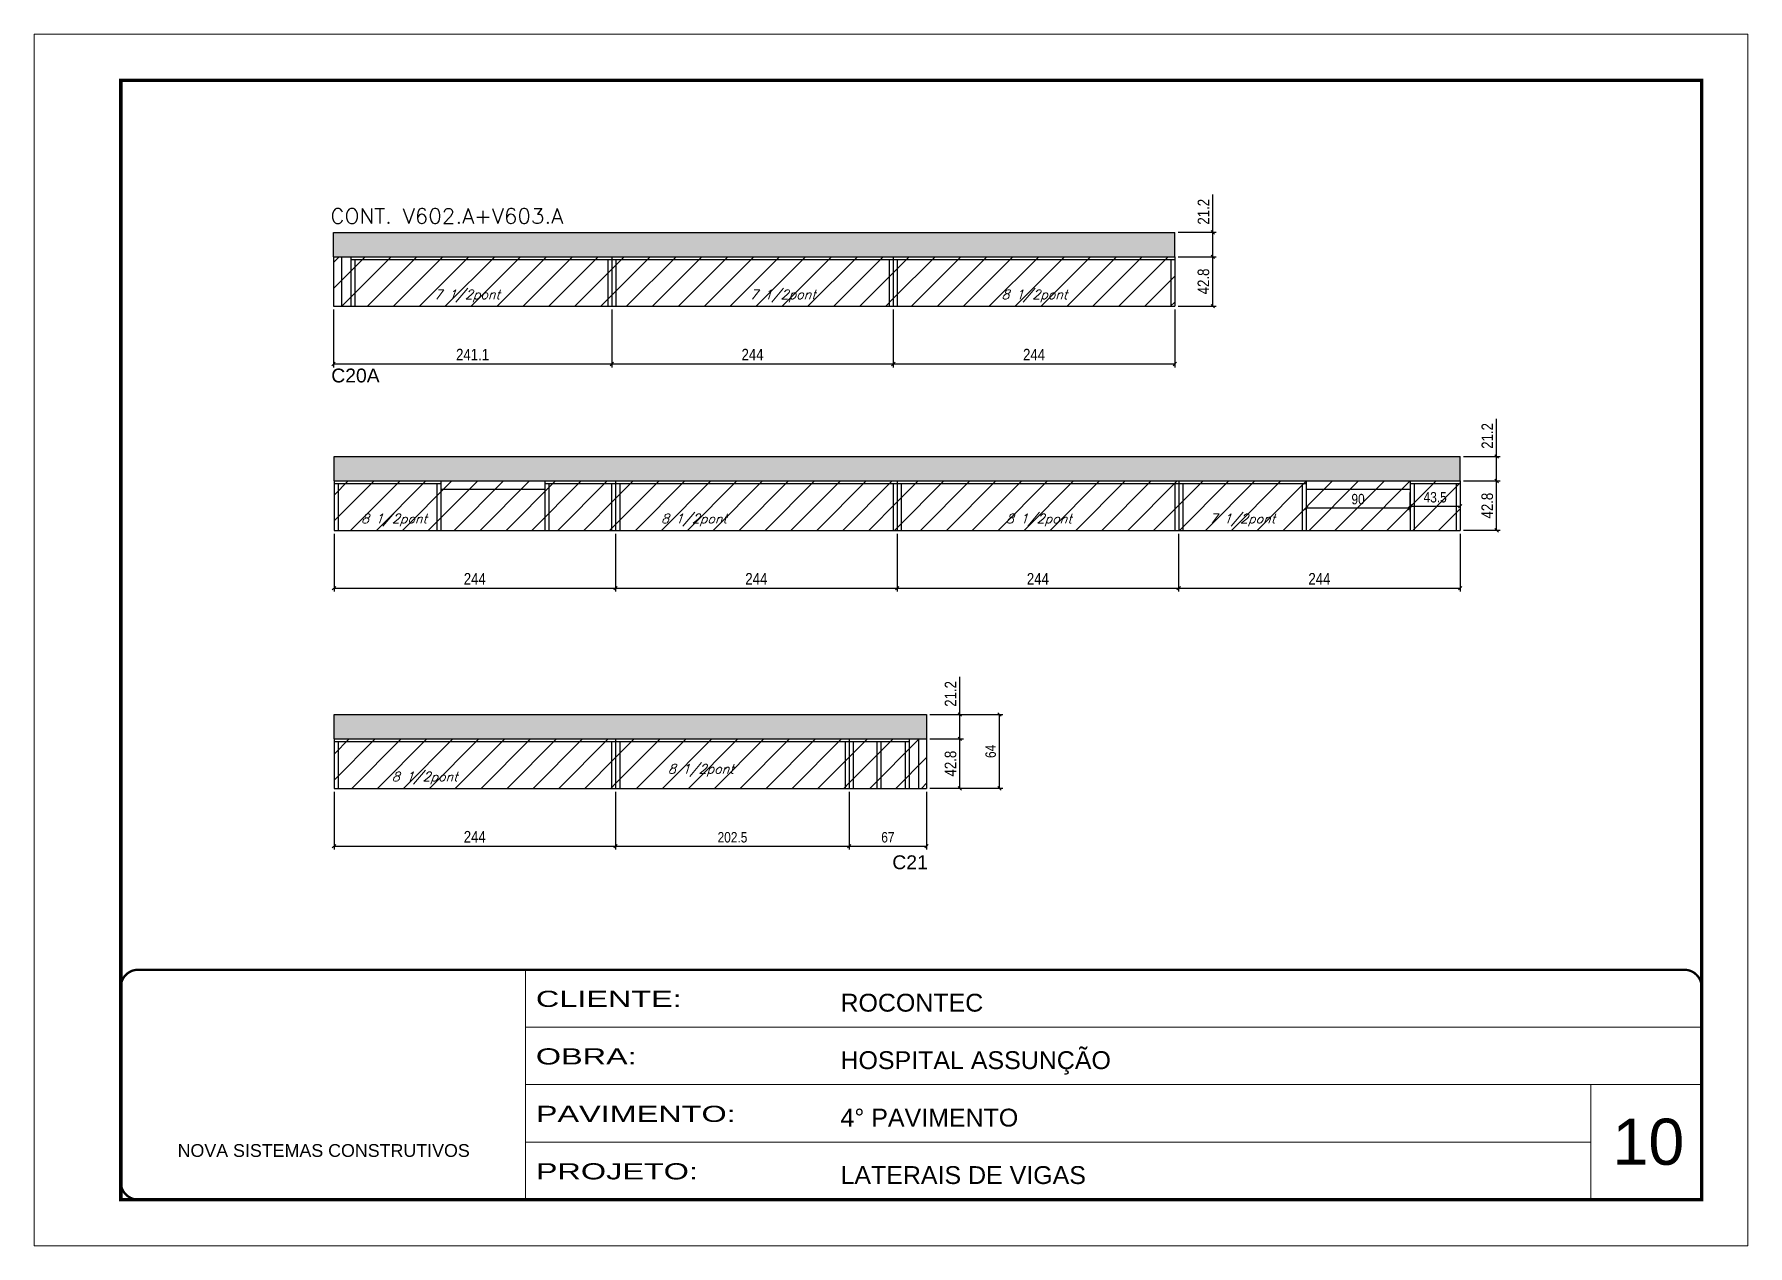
# Model space of a CAD drawing. Extents: x -20960 to -5926, y -2106 to 21915.
# Drawn here: x -10608 to -9123, y 18568 to 19618 of the extents above; entities that cross this region are included whole.
import ezdxf

# ---------------------------------------------------------------- set-up
doc = ezdxf.new("R2010")
doc.units = 0
doc.linetypes.add('CONTINUO', pattern=[0])
doc.linetypes.add('DASHED', pattern=[0.75, 0.5, -0.25])
for name, color, linetype in [('5', 5, 'Continuous'), ('COTA', 241, 'Continuous'), ('Painéis', 200, 'Continuous'), ('Reaproveitamento', 251, 'Continuous'), ('SARR_2.2x7', 40, 'Continuous'), ('SARR_3.5x7', 81, 'Continuous'), ('texto', 7, 'Continuous')]:
    doc.layers.add(name, color=color, linetype=linetype)
for name, color, linetype, lineweight in [('CARIMBO', 255, 'Continuous', 9), ('Folhas', 255, 'Continuous', 9), ('SARRAFO DE PRESSAO', 251, 'DASHED', 9), ('Texto Seção', 7, 'Continuous', 15)]:
    doc.layers.add(name, color=color, linetype=linetype, lineweight=lineweight)
doc.styles.add('ARIAL', font='arial.ttf')
doc.styles.add('COTA TECNICA', font='techl___.ttf', dxfattribs={"height": 10})
doc.styles.add('COTA TECNICA-50', font='techl___.ttf', dxfattribs={"height": 9})
doc.styles.add('REGUA-120', font='ROMANS.shx', dxfattribs={"height": 15})
doc.styles.add('Romans', font='romans.shx')
doc.styles.get("Standard").update_dxf_attribs({"font": 'arial.ttf'})
doc.styles.add('Tecnologia', font='')
doc.styles.get('Tecnologia').set_extended_font_data('Forgotten Futurist')
doc.dimstyles.new('COTA PAINEL-50', dxfattribs={"dimtxt": 9, "dimasz": 3, "dimexe": 3, "dimexo": 3, "dimgap": 3, "dimtad": 1, "dimdec": 1, "dimzin": 12, "dimdsep": 46, "dimtxsty": 'COTA TECNICA-50', "dimblk1": 'OBLIQUE', "dimblk2": 'OBLIQUE', "dimsah": 1, "dimcen": 0.9, "dimclrd": 4, "dimclre": 4, "dimclrt": 240, "dimadec": 1, "dimazin": 3, "dimtfac": 1, "dimtdec": 1, "dimtmove": 0, "dimatfit": 3, "dimfxl": 1, "dimtolj": 1, "dimtzin": 12, "dimarcsym": 0})
doc.dimstyles.new('PAINEL', dxfattribs={"dimtxt": 10, "dimasz": 3, "dimexe": 3, "dimexo": 3, "dimgap": 3, "dimtad": 1, "dimdec": 1, "dimzin": 12, "dimdsep": 46, "dimtxsty": 'COTA TECNICA', "dimblk1": 'OBLIQUE', "dimblk2": 'OBLIQUE', "dimsah": 1, "dimcen": 0.9, "dimclrd": 4, "dimclre": 4, "dimclrt": 240, "dimadec": 1, "dimazin": 3, "dimtfac": 1, "dimtdec": 1, "dimtmove": 0, "dimatfit": 3, "dimfxl": 1, "dimtolj": 1, "dimtzin": 12, "dimarcsym": 0})

msp = doc.modelspace()

# ---------------------------------------------------------------- texts
at = {"layer": '5', "linetype": 'Continuous'}
for s, p in [('C20A', (-10351.11, 19316.48)), ('C21', (-9864.86, 18894.6))]:
    msp.add_text(s, height=12, rotation=359.99996, dxfattribs=at).set_placement(p)
at = {"layer": 'CARIMBO', "style": 'ARIAL'}
msp.add_text('10', height=40, dxfattribs=at).set_placement((-9240.64, 18638.38))
at = {"layer": 'texto', "color": 2, "char_height": 8, "attachment_point": 5, "style": 'Romans'}
for s, insert in [('{\\Q19;\\C256;7 1/2pont}', (-10233.41, 19391.44)), ('{\\Q19;\\C256;7 1/2pont}', (-9959.75, 19391.44)), ('{\\Q19;\\C256;8 1/2pont}', (-9741.67, 19391.44)), ('{\\Q19;\\C256;8 1/2pont}', (-10296.68, 19197.13)), ('{\\Q19;\\C256;8 1/2pont}', (-10036.71, 19197.13)), ('{\\Q19;\\C256;8 1/2pont}', (-9737.88, 19197.13)), ('{\\Q19;\\C256;7 1/2pont}', (-9561.55, 19197.13)), ('{\\Q19;\\C256;8 1/2pont}', (-10270.1, 18973.55)), ('{\\Q19;\\C256;8 1/2pont}', (-10030.81, 18980.22))]:
    msp.add_mtext(s, dxfattribs=dict(at, insert=insert))
at = {"layer": 'Texto Seção', "style": 'REGUA-120', "width": 1.05}
msp.add_text('CONT. V602.A+V603.A', height=13, dxfattribs=at).set_placement((-10351.83, 19454.18))

# ---------------------------------------------------------------- blocks, each defined once
blk = doc.blocks.new('9999999999')
at = {"color": 30, "linetype": 'CONTINUO'}
for p, q in [((98564.6, 34230.2), (98564.6, 34429.4)), ((98564.6, 34379.6), (99584, 34379.6)), ((98564.6, 34329.8), (99488, 34329.8)), ((99584, 34329.8), (99488, 34329.8)), ((99488, 34329.8), (99488, 34230.2)), ((98564.6, 34280), (99488, 34280))]:
    blk.add_line(p, q, dxfattribs=at)
at = {"color": 30, "linetype": 'CONTINUO', "const_width": 2}
blk.add_lwpolyline([(99584, 34230.2), (99584, 34414.4, 0.414214), (99569, 34429.4), (98229, 34429.4, 0.414214), (98214, 34414.4), (98214, 34245.2, 0.414214), (98229, 34230.2), (99584, 34230.2)], format="xyb", dxfattribs=at)
at = {"layer": 'Folhas'}
blk.add_lwpolyline([(98139, 34190.2), (99624, 34190.2), (99624, 35240.2), (98139, 35240.2)], close=True, dxfattribs=at)
at = {"layer": 'Folhas', "color": 30, "const_width": 3}
blk.add_lwpolyline([(98214, 34230.2), (99584, 34230.2), (99584, 35200.2), (98214, 35200.2)], close=True, dxfattribs=at)
at = {"color": 7, "linetype": 'Continuous', "ltscale": 5, "style": 'ARIAL'}
for s, height, p in [('ROCONTEC', 15.48, (98837.7, 34393.1)), ('HOSPITAL ASSUNÇÃO', 15.483, (98837.7, 34343.3)), ('4° PAVIMENTO', 15.483, (98837.7, 34293.5)), ('NOVA SISTEMAS CONSTRUTIVOS', 11.059, (98263.2, 34267.2)), ('LATERAIS DE VIGAS', 15.483, (98837.7, 34243.7))]:
    blk.add_text(s, height=height, dxfattribs=at).set_placement(p)
at = {"layer": 'Folhas', "color": 7, "style": 'Tecnologia', "width": 1.5}
for s, p in [('CLIENTE:', (98573.7, 34397.2)), ('OBRA:', (98573.7, 34347.3)), ('PAVIMENTO:', (98573.7, 34297.5)), ('PROJETO:', (98573.7, 34247.7))]:
    blk.add_text(s, height=14, dxfattribs=at).set_placement(p)
blk = doc.blocks.new('_Oblique')
at = {"color": 0, "linetype": 'ByBlock', "lineweight": -2}
blk.add_line((-0.5, -0.5), (0.5, 0.5), dxfattribs=at)
blk = doc.blocks.new('*D212')
at = {"layer": 'COTA', "color": 4, "lineweight": -2, "ltscale": 25, "transparency": 16777216}
for p, q in [((-10349.1, 19379.6), (-10349.1, 19329.5)), ((-10108, 19379.6), (-10108, 19329.5)), ((-10349.1, 19332.5), (-10108, 19332.5))]:
    blk.add_line(p, q, dxfattribs=at)
at = {"layer": 'Defpoints', "color": 0, "ltscale": 25, "transparency": 16777216}
for p in [(-10349.1, 19382.6), (-10108, 19382.6), (-10108, 19332.5)]:
    blk.add_point(p, dxfattribs=at)
at = {"layer": 'COTA', "color": 4, "lineweight": -2, "ltscale": 25, "transparency": 16777216, "xscale": 3, "yscale": 3, "zscale": 3, "rotation": 180}
blk.add_blockref('_Oblique', (-10349.1, 19332.5), dxfattribs=at)
at = {"layer": 'COTA', "color": 4, "lineweight": -2, "ltscale": 25, "transparency": 16777216, "xscale": 3, "yscale": 3, "zscale": 3}
blk.add_blockref('_Oblique', (-10108, 19332.5), dxfattribs=at)
at = {"layer": 'COTA', "color": 240, "ltscale": 25, "transparency": 16777216, "insert": (-10228.6, 19340.6), "char_height": 10, "attachment_point": 5, "style": 'COTA TECNICA'}
blk.add_mtext('\\A1;241.1', dxfattribs=at)
blk = doc.blocks.new('*D213')
at = {"layer": 'COTA', "color": 4, "lineweight": -2, "ltscale": 25, "transparency": 16777216}
for p, q in [((-10108, 19379.6), (-10108, 19329.5)), ((-9864, 19379.6), (-9864, 19329.5)), ((-10108, 19332.5), (-9864, 19332.5))]:
    blk.add_line(p, q, dxfattribs=at)
at = {"layer": 'Defpoints', "color": 0, "ltscale": 25, "transparency": 16777216}
for p in [(-10108, 19382.6), (-9864, 19382.6), (-9864, 19332.5)]:
    blk.add_point(p, dxfattribs=at)
at = {"layer": 'COTA', "color": 4, "lineweight": -2, "ltscale": 25, "transparency": 16777216, "xscale": 3, "yscale": 3, "zscale": 3, "rotation": 180}
blk.add_blockref('_Oblique', (-10108, 19332.5), dxfattribs=at)
at = {"layer": 'COTA', "color": 4, "lineweight": -2, "ltscale": 25, "transparency": 16777216, "xscale": 3, "yscale": 3, "zscale": 3}
blk.add_blockref('_Oblique', (-9864, 19332.5), dxfattribs=at)
at = {"layer": 'COTA', "color": 240, "ltscale": 25, "transparency": 16777216, "insert": (-9986, 19340.6), "char_height": 10, "attachment_point": 5, "style": 'COTA TECNICA'}
blk.add_mtext('\\A1;244', dxfattribs=at)
blk = doc.blocks.new('*D214')
at = {"layer": 'COTA', "color": 4, "lineweight": -2, "ltscale": 25, "transparency": 16777216}
for p, q in [((-9864, 19379.6), (-9864, 19329.5)), ((-9620, 19379.6), (-9620, 19329.5)), ((-9864, 19332.5), (-9620, 19332.5))]:
    blk.add_line(p, q, dxfattribs=at)
at = {"layer": 'Defpoints', "color": 0, "ltscale": 25, "transparency": 16777216}
for p in [(-9864, 19382.6), (-9620, 19382.6), (-9620, 19332.5)]:
    blk.add_point(p, dxfattribs=at)
at = {"layer": 'COTA', "color": 4, "lineweight": -2, "ltscale": 25, "transparency": 16777216, "xscale": 3, "yscale": 3, "zscale": 3, "rotation": 180}
blk.add_blockref('_Oblique', (-9864, 19332.5), dxfattribs=at)
at = {"layer": 'COTA', "color": 4, "lineweight": -2, "ltscale": 25, "transparency": 16777216, "xscale": 3, "yscale": 3, "zscale": 3}
blk.add_blockref('_Oblique', (-9620, 19332.5), dxfattribs=at)
at = {"layer": 'COTA', "color": 240, "ltscale": 25, "transparency": 16777216, "insert": (-9742, 19340.6), "char_height": 10, "attachment_point": 5, "style": 'COTA TECNICA'}
blk.add_mtext('\\A1;244', dxfattribs=at)
blk = doc.blocks.new('*D215')
at = {"layer": 'COTA', "color": 4, "lineweight": -2, "ltscale": 25, "transparency": 16777216}
for p, q in [((-10348.7, 19185.3), (-10348.7, 19135.2)), ((-10104.7, 19185.3), (-10104.7, 19135.2)), ((-10348.7, 19138.2), (-10104.7, 19138.2))]:
    blk.add_line(p, q, dxfattribs=at)
at = {"layer": 'Defpoints', "color": 0, "ltscale": 25, "transparency": 16777216}
for p in [(-10348.7, 19188.3), (-10104.7, 19188.3), (-10104.7, 19138.2)]:
    blk.add_point(p, dxfattribs=at)
at = {"layer": 'COTA', "color": 4, "lineweight": -2, "ltscale": 25, "transparency": 16777216, "xscale": 3, "yscale": 3, "zscale": 3, "rotation": 180}
blk.add_blockref('_Oblique', (-10348.7, 19138.2), dxfattribs=at)
at = {"layer": 'COTA', "color": 4, "lineweight": -2, "ltscale": 25, "transparency": 16777216, "xscale": 3, "yscale": 3, "zscale": 3}
blk.add_blockref('_Oblique', (-10104.7, 19138.2), dxfattribs=at)
at = {"layer": 'COTA', "color": 240, "ltscale": 25, "transparency": 16777216, "insert": (-10226.7, 19146.3), "char_height": 10, "attachment_point": 5, "style": 'COTA TECNICA'}
blk.add_mtext('\\A1;244', dxfattribs=at)
blk = doc.blocks.new('*D216')
at = {"layer": 'COTA', "color": 4, "lineweight": -2, "ltscale": 25, "transparency": 16777216}
for p, q in [((-10104.7, 19185.3), (-10104.7, 19135.2)), ((-9860.7, 19185.3), (-9860.7, 19135.2)), ((-10104.7, 19138.2), (-9860.7, 19138.2))]:
    blk.add_line(p, q, dxfattribs=at)
at = {"layer": 'Defpoints', "color": 0, "ltscale": 25, "transparency": 16777216}
for p in [(-10104.7, 19188.3), (-9860.7, 19188.3), (-9860.7, 19138.2)]:
    blk.add_point(p, dxfattribs=at)
at = {"layer": 'COTA', "color": 4, "lineweight": -2, "ltscale": 25, "transparency": 16777216, "xscale": 3, "yscale": 3, "zscale": 3, "rotation": 180}
blk.add_blockref('_Oblique', (-10104.7, 19138.2), dxfattribs=at)
at = {"layer": 'COTA', "color": 4, "lineweight": -2, "ltscale": 25, "transparency": 16777216, "xscale": 3, "yscale": 3, "zscale": 3}
blk.add_blockref('_Oblique', (-9860.7, 19138.2), dxfattribs=at)
at = {"layer": 'COTA', "color": 240, "ltscale": 25, "transparency": 16777216, "insert": (-9982.7, 19146.3), "char_height": 10, "attachment_point": 5, "style": 'COTA TECNICA'}
blk.add_mtext('\\A1;244', dxfattribs=at)
blk = doc.blocks.new('*D217')
at = {"layer": 'COTA', "color": 4, "lineweight": -2, "ltscale": 25, "transparency": 16777216}
for p, q in [((-9860.7, 19185.3), (-9860.7, 19135.2)), ((-9616.7, 19185.3), (-9616.7, 19135.2)), ((-9860.7, 19138.2), (-9616.7, 19138.2))]:
    blk.add_line(p, q, dxfattribs=at)
at = {"layer": 'Defpoints', "color": 0, "ltscale": 25, "transparency": 16777216}
for p in [(-9860.7, 19188.3), (-9616.7, 19188.3), (-9616.7, 19138.2)]:
    blk.add_point(p, dxfattribs=at)
at = {"layer": 'COTA', "color": 4, "lineweight": -2, "ltscale": 25, "transparency": 16777216, "xscale": 3, "yscale": 3, "zscale": 3, "rotation": 180}
blk.add_blockref('_Oblique', (-9860.7, 19138.2), dxfattribs=at)
at = {"layer": 'COTA', "color": 4, "lineweight": -2, "ltscale": 25, "transparency": 16777216, "xscale": 3, "yscale": 3, "zscale": 3}
blk.add_blockref('_Oblique', (-9616.7, 19138.2), dxfattribs=at)
at = {"layer": 'COTA', "color": 240, "ltscale": 25, "transparency": 16777216, "insert": (-9738.7, 19146.3), "char_height": 10, "attachment_point": 5, "style": 'COTA TECNICA'}
blk.add_mtext('\\A1;244', dxfattribs=at)
blk = doc.blocks.new('*D218')
at = {"layer": 'COTA', "color": 4, "lineweight": -2, "ltscale": 25, "transparency": 16777216}
for p, q in [((-9616.7, 19185.3), (-9616.7, 19135.2)), ((-9372.7, 19185.3), (-9372.7, 19135.2)), ((-9616.7, 19138.2), (-9372.7, 19138.2))]:
    blk.add_line(p, q, dxfattribs=at)
at = {"layer": 'Defpoints', "color": 0, "ltscale": 25, "transparency": 16777216}
for p in [(-9616.7, 19188.3), (-9372.7, 19188.3), (-9372.7, 19138.2)]:
    blk.add_point(p, dxfattribs=at)
at = {"layer": 'COTA', "color": 4, "lineweight": -2, "ltscale": 25, "transparency": 16777216, "xscale": 3, "yscale": 3, "zscale": 3, "rotation": 180}
blk.add_blockref('_Oblique', (-9616.7, 19138.2), dxfattribs=at)
at = {"layer": 'COTA', "color": 4, "lineweight": -2, "ltscale": 25, "transparency": 16777216, "xscale": 3, "yscale": 3, "zscale": 3}
blk.add_blockref('_Oblique', (-9372.7, 19138.2), dxfattribs=at)
at = {"layer": 'COTA', "color": 240, "ltscale": 25, "transparency": 16777216, "insert": (-9494.7, 19146.3), "char_height": 10, "attachment_point": 5, "style": 'COTA TECNICA'}
blk.add_mtext('\\A1;244', dxfattribs=at)
blk = doc.blocks.new('*D219')
at = {"layer": 'COTA', "color": 4, "lineweight": -2, "ltscale": 25, "transparency": 16777216}
for p, q in [((-10348.7, 18961.7), (-10348.7, 18911.6)), ((-10104.7, 18961.7), (-10104.7, 18911.6)), ((-10348.7, 18914.6), (-10104.7, 18914.6))]:
    blk.add_line(p, q, dxfattribs=at)
at = {"layer": 'Defpoints', "color": 0, "ltscale": 25, "transparency": 16777216}
for p in [(-10348.7, 18964.7), (-10104.7, 18964.7), (-10104.7, 18914.6)]:
    blk.add_point(p, dxfattribs=at)
at = {"layer": 'COTA', "color": 4, "lineweight": -2, "ltscale": 25, "transparency": 16777216, "xscale": 3, "yscale": 3, "zscale": 3, "rotation": 180}
blk.add_blockref('_Oblique', (-10348.7, 18914.6), dxfattribs=at)
at = {"layer": 'COTA', "color": 4, "lineweight": -2, "ltscale": 25, "transparency": 16777216, "xscale": 3, "yscale": 3, "zscale": 3}
blk.add_blockref('_Oblique', (-10104.7, 18914.6), dxfattribs=at)
at = {"layer": 'COTA', "color": 240, "ltscale": 25, "transparency": 16777216, "insert": (-10226.7, 18922.7), "char_height": 10, "attachment_point": 5, "style": 'COTA TECNICA'}
blk.add_mtext('\\A1;244', dxfattribs=at)
blk = doc.blocks.new('*D220')
at = {"layer": 'COTA', "color": 4, "lineweight": -2, "ltscale": 25, "transparency": 16777216}
for p, q in [((-9617, 19425.4), (-9584.1, 19425.4)), ((-9587.1, 19382.6), (-9587.1, 19425.4)), ((-9617, 19382.6), (-9584.1, 19382.6))]:
    blk.add_line(p, q, dxfattribs=at)
at = {"layer": 'Defpoints', "color": 0, "ltscale": 25, "transparency": 16777216}
for p in [(-9620, 19425.4), (-9587.1, 19425.4), (-9620, 19382.6)]:
    blk.add_point(p, dxfattribs=at)
at = {"layer": 'COTA', "color": 4, "lineweight": -2, "ltscale": 25, "transparency": 16777216, "xscale": 3, "yscale": 3, "zscale": 3}
for p, rotation in [((-9587.1, 19425.4), 90), ((-9587.1, 19382.6), 270)]:
    blk.add_blockref('_Oblique', p, dxfattribs=dict(at, rotation=rotation))
at = {"layer": 'COTA', "color": 240, "ltscale": 25, "transparency": 16777216, "insert": (-9595.2, 19404), "char_height": 10, "attachment_point": 5, "rotation": 90, "style": 'COTA TECNICA'}
blk.add_mtext('\\A1;42.8', dxfattribs=at)
blk = doc.blocks.new('*D221')
at = {"layer": 'COTA', "color": 4, "lineweight": -2, "ltscale": 25, "transparency": 16777216}
for p, q in [((-9587.1, 19446.6), (-9587.1, 19479.3)), ((-9617, 19446.6), (-9584.1, 19446.6)), ((-9587.1, 19425.4), (-9587.1, 19446.6)), ((-9617, 19425.4), (-9584.1, 19425.4))]:
    blk.add_line(p, q, dxfattribs=at)
at = {"layer": 'Defpoints', "color": 0, "ltscale": 25, "transparency": 16777216}
for p in [(-9620, 19446.6), (-9587.1, 19446.6), (-9620, 19425.4)]:
    blk.add_point(p, dxfattribs=at)
at = {"layer": 'COTA', "color": 4, "lineweight": -2, "ltscale": 25, "transparency": 16777216, "xscale": 3, "yscale": 3, "zscale": 3}
for p, rotation in [((-9587.1, 19446.6), 90), ((-9587.1, 19425.4), 270)]:
    blk.add_blockref('_Oblique', p, dxfattribs=dict(at, rotation=rotation))
at = {"layer": 'COTA', "color": 240, "ltscale": 25, "transparency": 16777216, "insert": (-9595.2, 19464.4), "char_height": 10, "attachment_point": 5, "rotation": 90, "style": 'COTA TECNICA'}
blk.add_mtext('\\A1;21.2', dxfattribs=at)
blk = doc.blocks.new('*D222')
at = {"layer": 'COTA', "color": 4, "lineweight": -2, "ltscale": 25, "transparency": 16777216}
for p, q in [((-9369.7, 19231.1), (-9338.1, 19231.1)), ((-9341.1, 19188.3), (-9341.1, 19231.1)), ((-9369.7, 19188.3), (-9338.1, 19188.3))]:
    blk.add_line(p, q, dxfattribs=at)
at = {"layer": 'Defpoints', "color": 0, "ltscale": 25, "transparency": 16777216}
for p in [(-9372.7, 19231.1), (-9341.1, 19231.1), (-9372.7, 19188.3)]:
    blk.add_point(p, dxfattribs=at)
at = {"layer": 'COTA', "color": 4, "lineweight": -2, "ltscale": 25, "transparency": 16777216, "xscale": 3, "yscale": 3, "zscale": 3}
for p, rotation in [((-9341.1, 19231.1), 90), ((-9341.1, 19188.3), 270)]:
    blk.add_blockref('_Oblique', p, dxfattribs=dict(at, rotation=rotation))
at = {"layer": 'COTA', "color": 240, "ltscale": 25, "transparency": 16777216, "insert": (-9349.2, 19209.7), "char_height": 10, "attachment_point": 5, "rotation": 90, "style": 'COTA TECNICA'}
blk.add_mtext('\\A1;42.8', dxfattribs=at)
blk = doc.blocks.new('*D223')
at = {"layer": 'COTA', "color": 4, "lineweight": -2, "ltscale": 25, "transparency": 16777216}
for p, q in [((-9341.1, 19252.3), (-9341.1, 19285)), ((-9369.7, 19252.3), (-9338.1, 19252.3)), ((-9341.1, 19231.1), (-9341.1, 19252.3)), ((-9369.7, 19231.1), (-9338.1, 19231.1))]:
    blk.add_line(p, q, dxfattribs=at)
at = {"layer": 'Defpoints', "color": 0, "ltscale": 25, "transparency": 16777216}
for p in [(-9372.7, 19252.3), (-9341.1, 19252.3), (-9372.7, 19231.1)]:
    blk.add_point(p, dxfattribs=at)
at = {"layer": 'COTA', "color": 4, "lineweight": -2, "ltscale": 25, "transparency": 16777216, "xscale": 3, "yscale": 3, "zscale": 3}
for p, rotation in [((-9341.1, 19252.3), 90), ((-9341.1, 19231.1), 270)]:
    blk.add_blockref('_Oblique', p, dxfattribs=dict(at, rotation=rotation))
at = {"layer": 'COTA', "color": 240, "ltscale": 25, "transparency": 16777216, "insert": (-9349.2, 19270.1), "char_height": 10, "attachment_point": 5, "rotation": 90, "style": 'COTA TECNICA'}
blk.add_mtext('\\A1;21.2', dxfattribs=at)
blk = doc.blocks.new('*D224')
at = {"layer": 'COTA', "color": 4, "lineweight": -2, "ltscale": 25, "transparency": 16777216}
for p, q in [((-9832.2, 19007.5), (-9803.3, 19007.5)), ((-9806.3, 18964.7), (-9806.3, 19007.5)), ((-9832.2, 18964.7), (-9803.3, 18964.7))]:
    blk.add_line(p, q, dxfattribs=at)
at = {"layer": 'Defpoints', "color": 0, "ltscale": 25, "transparency": 16777216}
for p in [(-9835.2, 19007.5), (-9806.3, 19007.5), (-9835.2, 18964.7)]:
    blk.add_point(p, dxfattribs=at)
at = {"layer": 'COTA', "color": 4, "lineweight": -2, "ltscale": 25, "transparency": 16777216, "xscale": 3, "yscale": 3, "zscale": 3}
for p, rotation in [((-9806.3, 19007.5), 90), ((-9806.3, 18964.7), 270)]:
    blk.add_blockref('_Oblique', p, dxfattribs=dict(at, rotation=rotation))
at = {"layer": 'COTA', "color": 240, "ltscale": 25, "transparency": 16777216, "insert": (-9814.4, 18986.1), "char_height": 10, "attachment_point": 5, "rotation": 90, "style": 'COTA TECNICA'}
blk.add_mtext('\\A1;42.8', dxfattribs=at)
blk = doc.blocks.new('*D225')
at = {"layer": 'COTA', "color": 4, "lineweight": -2, "ltscale": 25, "transparency": 16777216}
for p, q in [((-9806.3, 19028.7), (-9806.3, 19061.4)), ((-9832.2, 19028.7), (-9803.3, 19028.7)), ((-9806.3, 19007.5), (-9806.3, 19028.7)), ((-9832.2, 19007.5), (-9803.3, 19007.5))]:
    blk.add_line(p, q, dxfattribs=at)
at = {"layer": 'Defpoints', "color": 0, "ltscale": 25, "transparency": 16777216}
for p in [(-9835.2, 19028.7), (-9806.3, 19028.7), (-9835.2, 19007.5)]:
    blk.add_point(p, dxfattribs=at)
at = {"layer": 'COTA', "color": 4, "lineweight": -2, "ltscale": 25, "transparency": 16777216, "xscale": 3, "yscale": 3, "zscale": 3}
for p, rotation in [((-9806.3, 19028.7), 90), ((-9806.3, 19007.5), 270)]:
    blk.add_blockref('_Oblique', p, dxfattribs=dict(at, rotation=rotation))
at = {"layer": 'COTA', "color": 240, "ltscale": 25, "transparency": 16777216, "insert": (-9814.4, 19046.5), "char_height": 10, "attachment_point": 5, "rotation": 90, "style": 'COTA TECNICA'}
blk.add_mtext('\\A1;21.2', dxfattribs=at)
blk = doc.blocks.new('*D226')
at = {"layer": 'COTA', "color": 4, "lineweight": -2, "transparency": 16777216}
for p, q in [((-9506.2, 19221.1), (-9506.2, 19204.7)), ((-9416.2, 19221.1), (-9416.2, 19204.7)), ((-9506.2, 19207.7), (-9416.2, 19207.7))]:
    blk.add_line(p, q, dxfattribs=at)
at = {"layer": 'Defpoints', "color": 0, "transparency": 16777216}
for p in [(-9506.2, 19224.1), (-9416.2, 19224.1), (-9416.2, 19207.7)]:
    blk.add_point(p, dxfattribs=at)
at = {"layer": 'COTA', "color": 4, "lineweight": -2, "transparency": 16777216, "xscale": 3, "yscale": 3, "zscale": 3, "rotation": 180}
blk.add_blockref('_Oblique', (-9506.2, 19207.7), dxfattribs=at)
at = {"layer": 'COTA', "color": 4, "lineweight": -2, "transparency": 16777216, "xscale": 3, "yscale": 3, "zscale": 3}
blk.add_blockref('_Oblique', (-9416.2, 19207.7), dxfattribs=at)
at = {"layer": 'COTA', "color": 240, "transparency": 16777216, "insert": (-9461.2, 19215.3), "char_height": 9, "attachment_point": 5, "style": 'COTA TECNICA-50'}
blk.add_mtext('\\A1;90', dxfattribs=at)
blk = doc.blocks.new('*D227')
at = {"layer": 'COTA', "color": 4, "lineweight": -2, "transparency": 16777216}
for p, q in [((-10104.7, 18961.7), (-10104.7, 18911.6)), ((-9902.2, 18961.7), (-9902.2, 18911.6)), ((-10104.7, 18914.6), (-9902.2, 18914.6))]:
    blk.add_line(p, q, dxfattribs=at)
at = {"layer": 'Defpoints', "color": 0, "transparency": 16777216}
for p in [(-10104.7, 18964.7), (-9902.2, 18964.7), (-9902.2, 18914.6)]:
    blk.add_point(p, dxfattribs=at)
at = {"layer": 'COTA', "color": 4, "lineweight": -2, "transparency": 16777216, "xscale": 3, "yscale": 3, "zscale": 3, "rotation": 180}
blk.add_blockref('_Oblique', (-10104.7, 18914.6), dxfattribs=at)
at = {"layer": 'COTA', "color": 4, "lineweight": -2, "transparency": 16777216, "xscale": 3, "yscale": 3, "zscale": 3}
blk.add_blockref('_Oblique', (-9902.2, 18914.6), dxfattribs=at)
at = {"layer": 'COTA', "color": 240, "transparency": 16777216, "insert": (-10003.4, 18922.2), "char_height": 9, "attachment_point": 5, "style": 'COTA TECNICA-50'}
blk.add_mtext('\\A1;202.5', dxfattribs=at)
blk = doc.blocks.new('*D228')
at = {"layer": 'COTA', "color": 4, "lineweight": -2, "transparency": 16777216}
for p, q in [((-9902.2, 18961.7), (-9902.2, 18911.6)), ((-9835.2, 18961.7), (-9835.2, 18911.6)), ((-9902.2, 18914.6), (-9835.2, 18914.6))]:
    blk.add_line(p, q, dxfattribs=at)
at = {"layer": 'Defpoints', "color": 0, "transparency": 16777216}
for p in [(-9902.2, 18964.7), (-9835.2, 18964.7), (-9835.2, 18914.6)]:
    blk.add_point(p, dxfattribs=at)
at = {"layer": 'COTA', "color": 4, "lineweight": -2, "transparency": 16777216, "xscale": 3, "yscale": 3, "zscale": 3, "rotation": 180}
blk.add_blockref('_Oblique', (-9902.2, 18914.6), dxfattribs=at)
at = {"layer": 'COTA', "color": 4, "lineweight": -2, "transparency": 16777216, "xscale": 3, "yscale": 3, "zscale": 3}
blk.add_blockref('_Oblique', (-9835.2, 18914.6), dxfattribs=at)
at = {"layer": 'COTA', "color": 240, "transparency": 16777216, "insert": (-9868.7, 18922.2), "char_height": 9, "attachment_point": 5, "style": 'COTA TECNICA-50'}
blk.add_mtext('\\A1;67', dxfattribs=at)
blk = doc.blocks.new('*D229')
at = {"layer": 'COTA', "color": 4, "lineweight": -2, "transparency": 16777216}
for p, q in [((-9832.2, 19028.7), (-9769, 19028.7)), ((-9772, 18964.7), (-9772, 19028.7)), ((-9832.2, 18964.7), (-9769, 18964.7))]:
    blk.add_line(p, q, dxfattribs=at)
at = {"layer": 'Defpoints', "color": 0, "transparency": 16777216}
for p in [(-9835.2, 19028.7), (-9772, 19028.7), (-9835.2, 18964.7)]:
    blk.add_point(p, dxfattribs=at)
at = {"layer": 'COTA', "color": 4, "lineweight": -2, "transparency": 16777216, "xscale": 3, "yscale": 3, "zscale": 3}
for p, rotation in [((-9772, 19028.7), 90), ((-9772, 18964.7), 270)]:
    blk.add_blockref('_Oblique', p, dxfattribs=dict(at, rotation=rotation))
at = {"layer": 'COTA', "color": 240, "transparency": 16777216, "insert": (-9779.6, 18996.7), "char_height": 9, "attachment_point": 5, "rotation": 90, "style": 'COTA TECNICA-50'}
blk.add_mtext('\\A1;64', dxfattribs=at)
blk = doc.blocks.new('*D230')
at = {"layer": 'COTA', "color": 4, "lineweight": -2, "transparency": 16777216}
for p, q in [((-9416.2, 19221.1), (-9416.2, 19206.2)), ((-9372.7, 19221.1), (-9372.7, 19206.2)), ((-9416.2, 19209.2), (-9372.7, 19209.2))]:
    blk.add_line(p, q, dxfattribs=at)
at = {"layer": 'Defpoints', "color": 0, "transparency": 16777216}
for p in [(-9416.2, 19224.1), (-9372.7, 19224.1), (-9372.7, 19209.2)]:
    blk.add_point(p, dxfattribs=at)
at = {"layer": 'COTA', "color": 4, "lineweight": -2, "transparency": 16777216, "xscale": 3, "yscale": 3, "zscale": 3, "rotation": 180}
blk.add_blockref('_Oblique', (-9416.2, 19209.2), dxfattribs=at)
at = {"layer": 'COTA', "color": 4, "lineweight": -2, "transparency": 16777216, "xscale": 3, "yscale": 3, "zscale": 3}
blk.add_blockref('_Oblique', (-9372.7, 19209.2), dxfattribs=at)
at = {"layer": 'COTA', "color": 240, "transparency": 16777216, "insert": (-9394.4, 19216.9), "char_height": 9, "attachment_point": 5, "style": 'COTA TECNICA-50'}
blk.add_mtext('\\A1;43.5', dxfattribs=at)

# ---------------------------------------------------------------- dimensions: what is measured, and where the dimension line sits
at = {"layer": 'COTA', "ltscale": 25}
for base, p1, p2, picture, middle in [((-9587.12, 19446.57), (-9620.04, 19425.37), (-9620.04, 19446.57), '*D221', (-9595.18, 19464.43)), ((-9587.12, 19425.37), (-9620.04, 19382.57), (-9620.04, 19425.37), '*D220', (-9595.22, 19403.97)), ((-9341.12, 19252.26), (-9372.65, 19231.06), (-9372.65, 19252.26), '*D223', (-9349.18, 19270.12)), ((-9341.12, 19231.06), (-9372.65, 19188.26), (-9372.65, 19231.06), '*D222', (-9349.21, 19209.66)), ((-9806.31, 19028.67), (-9835.15, 19007.47), (-9835.15, 19028.67), '*D225', (-9814.37, 19046.54)), ((-9806.31, 19007.47), (-9835.15, 18964.67), (-9835.15, 19007.47), '*D224', (-9814.41, 18986.07))]:
    dim = msp.add_linear_dim(base=base, p1=p1, p2=p2, angle=90, dimstyle='PAINEL', dxfattribs=at)
    dim.commit()
    dim.dimension.update_dxf_attribs({"geometry": picture, "text_midpoint": middle})
for base, p1, p2, picture, middle in [((-10108.04, 19332.5), (-10349.14, 19382.57), (-10108.04, 19382.57), '*D212', (-10228.59, 19340.57)), ((-9864.04, 19332.5), (-10108.04, 19382.57), (-9864.04, 19382.57), '*D213', (-9986.04, 19340.57)), ((-9620.04, 19332.5), (-9864.04, 19382.57), (-9620.04, 19382.57), '*D214', (-9742.04, 19340.57)), ((-10104.65, 19138.19), (-10348.65, 19188.26), (-10104.65, 19188.26), '*D215', (-10226.65, 19146.26)), ((-9860.65, 19138.19), (-10104.65, 19188.26), (-9860.65, 19188.26), '*D216', (-9982.65, 19146.26)), ((-9616.65, 19138.19), (-9860.65, 19188.26), (-9616.65, 19188.26), '*D217', (-9738.65, 19146.26)), ((-9372.65, 19138.19), (-9616.65, 19188.26), (-9372.65, 19188.26), '*D218', (-9494.65, 19146.26)), ((-10104.65, 18914.6), (-10348.65, 18964.67), (-10104.65, 18964.67), '*D219', (-10226.65, 18922.68))]:
    dim = msp.add_linear_dim(base=base, p1=p1, p2=p2, dimstyle='PAINEL', override={"dimtmove": 1}, dxfattribs=at)
    dim.commit()
    dim.dimension.update_dxf_attribs({"geometry": picture, "text_midpoint": middle})
at = {"layer": 'COTA'}
for base, p1, p2, picture, middle in [((-9416.15, 19207.71), (-9506.15, 19224.06), (-9416.15, 19224.06), '*D226', (-9461.15, 19215.33)), ((-9372.65, 19209.21), (-9416.15, 19224.06), (-9372.65, 19224.06), '*D230', (-9394.4, 19216.91)), ((-9902.15, 18914.6), (-10104.65, 18964.67), (-9902.15, 18964.67), '*D227', (-10003.4, 18922.2))]:
    dim = msp.add_linear_dim(base=base, p1=p1, p2=p2, dimstyle='COTA PAINEL-50', dxfattribs=at)
    dim.commit()
    dim.dimension.update_dxf_attribs({"geometry": picture, "text_midpoint": middle})
dim = msp.add_linear_dim(base=(-9771.98, 19028.67), p1=(-9835.15, 18964.67), p2=(-9835.15, 19028.67), angle=90, dimstyle='COTA PAINEL-50', dxfattribs=at)
dim.commit()
dim.dimension.update_dxf_attribs({"geometry": '*D229', "text_midpoint": (-9779.57, 18996.67)})
dim = msp.add_linear_dim(base=(-9835.15, 18914.6), p1=(-9902.15, 18964.67), p2=(-9835.15, 18964.67), dimstyle='COTA PAINEL-50', override={"dimtmove": 1}, dxfattribs=at)
dim.commit()
dim.dimension.update_dxf_attribs({"geometry": '*D228', "text_midpoint": (-9868.65, 18922.2)})

# ---------------------------------------------------------------- hatches: boundary and pattern name
at = {"layer": 'COTA', "ltscale": 25}
h = msp.add_hatch(dxfattribs=at)
h.set_pattern_fill('AR-CONC', color=256, scale=0.03)
h.set_pattern_definition([(50, (-147723.711, -10299.5577), (5.46554007, -0.47817257), [0.5715, -6.2865]), (355, (-147723.711, -10299.558), (-1.05730264, 5.73170536), [0.4572, -5.02921753]), (100.4514447, (-147723.2554, -10299.5976), (4.40823741, 5.25353256), [0.48570026, -5.34270734]), (46.1842, (-147723.711, -10298.034), (8.13237123, -1.26126984), [0.85725, -9.42975]), (96.6355576, (-147723.033, -10298.139), (7.122124, 7.42278374), [0.7285507, -8.01406824]), (351.184151, (-147723.711, -10298.034), (7.122124, 7.42278374), [0.685799, -7.54379196]), (21, (-147722.949, -10298.4147), (4.54843174, -3.06795595), [0.5715, -6.2865]), (326, (-147722.949, -10298.415), (1.85406085, 5.52563898), [0.4572, -5.0292]), (71.451445, (-147722.57, -10298.6704), (6.40249258, 2.45768307), [0.48570026, -5.34269813]), (37.5, (-147723.7108, -10299.5577), (0.092658098, 2.536651166), [0, -4.96824, 0, -5.1054, 0, -5.04825]), (7.5, (-147723.7108, -10299.5577), (2.004589875, 3.005417245), [0, -2.91084, 0, -4.85394, 0, -1.92405]), (327.5, (-147725.41, -10299.5577), (4.067717855, -0.17186232), [0, -1.905, 0, -5.9436, 0, -7.8867]), (317.5, (-147726.172, -10299.5577), (4.44387544, 0.76279473), [0, -2.4765, 0, -3.94716, 0, -5.6007])])
h.paths.add_polyline_path([(-10049.18, 19446.57), (-10139.18, 19446.57), (-10331.28, 19446.57), (-10349.14, 19446.57), (-10349.14, 19425.37), (-10331.18, 19425.37), (-10139.08, 19425.37), (-10049.08, 19425.37), (-9620.04, 19425.37), (-9620.04, 19446.57)])
h = msp.add_hatch(dxfattribs=at)
h.set_pattern_fill('AR-CONC', color=256, scale=0.03)
h.set_pattern_definition([(50, (-152556.5536, -8027.1367), (5.46554007, -0.47817257), [0.5715, -6.2865]), (355, (-152556.5536, -8027.1367), (-1.05730264, 5.73170536), [0.4572, -5.02921753]), (100.4514447, (-152556.098, -8027.1765), (4.40823741, 5.25353256), [0.48570026, -5.34270734]), (46.1842, (-152556.5536, -8025.613), (8.13237123, -1.26126984), [0.85725, -9.42975]), (96.6355576, (-152555.876, -8025.718), (7.122124, 7.42278374), [0.7285507, -8.01406824]), (351.184151, (-152556.554, -8025.613), (7.122124, 7.42278374), [0.685799, -7.54379196]), (21, (-152555.7916, -8025.9937), (4.54843174, -3.06795595), [0.5715, -6.2865]), (326, (-152555.7916, -8025.9937), (1.85406085, 5.52563898), [0.4572, -5.0292]), (71.451445, (-152555.4126, -8026.2494), (6.40249258, 2.45768307), [0.48570026, -5.34269813]), (37.5, (-152556.5536, -8027.1367), (0.092658098, 2.536651166), [0, -4.96824, 0, -5.1054, 0, -5.04825]), (7.5, (-152556.5536, -8027.1367), (2.004589875, 3.005417245), [0, -2.91084, 0, -4.85394, 0, -1.92405]), (327.5, (-152558.2529, -8027.1367), (4.067717855, -0.17186232), [0, -1.905, 0, -5.9436, 0, -7.8867]), (317.5, (-152559.015, -8027.1367), (4.44387544, 0.76279473), [0, -2.4765, 0, -3.94716, 0, -5.6007])])
h.paths.add_polyline_path([(-9881.15, 19231.06), (-9372.65, 19231.06), (-9372.65, 19252.26), (-9881.15, 19252.26), (-9971.15, 19252.26), (-10348.65, 19252.26), (-10348.65, 19231.06), (-9971.15, 19231.06)])
h = msp.add_hatch(dxfattribs=at)
h.set_pattern_fill('AR-CONC', color=256, scale=0.03)
h.paths.add_polyline_path([(-10107.15, 19028.67), (-10197.15, 19028.67), (-10348.65, 19028.67), (-10348.65, 19007.47), (-10104.65, 19007.47), (-9835.15, 19007.47), (-9835.15, 19028.67)])
at = {"layer": 'Reaproveitamento'}
h = msp.add_hatch(dxfattribs=at)
h.set_pattern_fill('ANSI31', color=256, scale=5)
h.paths.add_polyline_path([(-10331.18, 19425.37), (-10349.14, 19425.37), (-10349.14, 19382.57), (-10108.04, 19382.57), (-10108.04, 19425.37)])
h = msp.add_hatch(dxfattribs=at)
h.set_pattern_fill('ANSI31', color=256, scale=5)
h.paths.add_polyline_path([(-10108.04, 19382.57), (-9864.04, 19382.57), (-9864.04, 19425.37), (-10108.04, 19425.37)])
h = msp.add_hatch(dxfattribs=at)
h.set_pattern_fill('ANSI31', color=256, scale=5)
h.paths.add_polyline_path([(-9620.04, 19382.57), (-9620.04, 19425.37), (-9864.04, 19425.37), (-9864.04, 19382.57)])
h = msp.add_hatch(dxfattribs=at)
h.set_pattern_fill('ANSI31', color=256, scale=5)
h.paths.add_polyline_path([(-10348.65, 19231.06), (-10348.65, 19188.26), (-10104.65, 19188.26), (-10104.65, 19231.06)])
h = msp.add_hatch(dxfattribs=at)
h.set_pattern_fill('ANSI31', color=256, scale=5)
h.paths.add_polyline_path([(-9860.65, 19188.26), (-9860.65, 19231.06), (-10104.65, 19231.06), (-10104.65, 19188.26)])
h = msp.add_hatch(dxfattribs=at)
h.set_pattern_fill('ANSI31', color=256, scale=5)
h.paths.add_polyline_path([(-9616.65, 19188.26), (-9616.65, 19231.06), (-9860.65, 19231.06), (-9860.65, 19188.26)])
h = msp.add_hatch(dxfattribs=at)
h.set_pattern_fill('ANSI31', color=256, scale=5)
h.paths.add_polyline_path([(-9616.65, 19231.06), (-9616.65, 19188.26), (-9372.65, 19188.26), (-9372.65, 19231.06)])
h = msp.add_hatch(dxfattribs=at)
h.set_pattern_fill('ANSI31', color=256, scale=5)
h.paths.add_polyline_path([(-10348.65, 19007.47), (-10348.65, 18964.67), (-10104.65, 18964.67), (-10104.65, 19007.47)])
h = msp.add_hatch(dxfattribs=at)
h.set_pattern_fill('ANSI31', color=256, scale=5)
h.paths.add_polyline_path([(-10104.65, 19007.47), (-10104.65, 18964.67), (-9902.15, 18964.67), (-9902.15, 19007.47)])
h = msp.add_hatch(dxfattribs=at)
h.set_pattern_fill('ANSI31', color=256, scale=5)
h.paths.add_polyline_path([(-9902.15, 19007.47), (-9902.15, 18964.67), (-9835.15, 18964.67), (-9835.15, 19007.47)])

# ---------------------------------------------------------------- linework, layer by layer
at = {"layer": 'COTA', "ltscale": 25}
for p, q in [((-10349.14, 19446.57), (-10331.28, 19446.57)), ((-10349.14, 19425.37), (-10349.14, 19446.57)), ((-10331.28, 19446.57), (-10139.18, 19446.57)), ((-10139.18, 19446.57), (-10049.18, 19446.57)), ((-10049.18, 19446.57), (-9620.04, 19446.57)), ((-9620.04, 19425.37), (-9620.04, 19446.57)), ((-10348.65, 19252.26), (-9971.15, 19252.26)), ((-10348.65, 19231.06), (-10348.65, 19252.26)), ((-9971.15, 19252.26), (-9881.15, 19252.26)), ((-9881.15, 19252.26), (-9372.65, 19252.26)), ((-9372.65, 19231.06), (-9372.65, 19252.26)), ((-10348.65, 19028.67), (-10197.15, 19028.67)), ((-10348.65, 19007.47), (-10348.65, 19028.67)), ((-10197.15, 19028.67), (-10107.15, 19028.67)), ((-10107.15, 19028.67), (-9835.15, 19028.67)), ((-9835.15, 19028.67), (-9835.15, 19007.47))]:
    msp.add_line(p, q, dxfattribs=at)
at = {"layer": 'Painéis'}
for p, q in [((-10349.14, 19425.37), (-10331.18, 19425.37)), ((-10331.18, 19425.37), (-10108.04, 19425.37)), ((-10108.04, 19425.37), (-10108.04, 19425.37)), ((-10108.04, 19425.37), (-9620.04, 19425.37)), ((-10349.14, 19382.57), (-10108.04, 19382.57)), ((-10108.04, 19382.57), (-10108.04, 19382.57)), ((-10108.04, 19382.57), (-9620.04, 19382.57)), ((-10348.65, 19231.06), (-9372.65, 19231.06)), ((-10348.65, 19188.26), (-9372.65, 19188.26)), ((-9881.15, 19188.26), (-9372.65, 19188.26)), ((-10348.65, 19007.47), (-10104.65, 19007.47)), ((-10104.65, 19007.47), (-10104.65, 19007.47)), ((-10104.65, 19007.47), (-9835.15, 19007.47)), ((-10348.65, 18964.67), (-9835.15, 18964.67))]:
    msp.add_line(p, q, dxfattribs=at)
at = {"layer": 'Painéis', "ltscale": 25}
for p, q in [((-10349.14, 19425.37), (-10349.14, 19382.57)), ((-10108.04, 19425.37), (-10108.04, 19382.57)), ((-9864.04, 19425.37), (-9864.04, 19382.57)), ((-9620.04, 19425.37), (-9620.04, 19382.57)), ((-10348.65, 19231.06), (-10348.65, 19188.26)), ((-10104.65, 19231.06), (-10104.65, 19188.26)), ((-9860.65, 19231.06), (-9860.65, 19188.26)), ((-9616.65, 19231.06), (-9616.65, 19188.26)), ((-9372.65, 19231.06), (-9372.65, 19188.26)), ((-10348.65, 19007.47), (-10348.65, 18964.67)), ((-10104.65, 19007.47), (-10104.65, 18964.67)), ((-9902.15, 19007.47), (-9902.15, 18964.67)), ((-9835.15, 19007.47), (-9835.15, 18964.67))]:
    msp.add_line(p, q, dxfattribs=at)
at = {"layer": 'SARR_2.2x7', "linetype": 'Continuous'}
for p, q in [((-10342.14, 19425.37), (-10342.14, 19382.57)), ((-10334.14, 19423.17), (-10108.04, 19423.17)), ((-10108.04, 19423.17), (-9864.04, 19423.17)), ((-9864.04, 19423.17), (-9620.04, 19423.17)), ((-10348.65, 19228.86), (-10256.15, 19228.86)), ((-10256.15, 19224.06), (-10166.15, 19224.06)), ((-10166.15, 19228.86), (-10104.65, 19228.86)), ((-10104.65, 19228.86), (-9860.65, 19228.86)), ((-9860.65, 19228.86), (-9616.65, 19228.86)), ((-9616.65, 19228.86), (-9506.15, 19228.86)), ((-9506.15, 19224.06), (-9416.15, 19224.06)), ((-9416.15, 19228.86), (-9372.65, 19228.86)), ((-10348.65, 19005.27), (-10104.65, 19005.27)), ((-10104.65, 19005.27), (-9902.15, 19005.27)), ((-9902.15, 19005.27), (-9850.15, 19005.27)), ((-9842.15, 19007.47), (-9842.15, 18964.67))]:
    msp.add_line(p, q, dxfattribs=at)
at = {"layer": 'SARR_3.5x7'}
for p, q in [((-10334.14, 19425.37), (-10334.14, 19382.57)), ((-10108.04, 19425.37), (-10108.04, 19382.57)), ((-10108.04, 19425.37), (-10108.04, 19382.57)), ((-10330.64, 19423.17), (-10330.64, 19382.57)), ((-10111.54, 19423.17), (-10111.54, 19382.57)), ((-10104.54, 19423.17), (-10104.54, 19382.57)), ((-9867.54, 19423.17), (-9867.54, 19382.57)), ((-9860.54, 19423.17), (-9860.54, 19382.57)), ((-9623.54, 19423.17), (-9623.54, 19382.57)), ((-10256.15, 19231.06), (-10256.15, 19188.26)), ((-10166.15, 19231.06), (-10166.15, 19188.26)), ((-9860.65, 19231.06), (-9860.65, 19188.26)), ((-9506.15, 19231.06), (-9506.15, 19188.26)), ((-9416.15, 19231.06), (-9416.15, 19188.26)), ((-10345.15, 19228.86), (-10345.15, 19188.26)), ((-10259.65, 19228.86), (-10259.65, 19188.26)), ((-10162.65, 19228.86), (-10162.65, 19188.26)), ((-10108.15, 19228.86), (-10108.15, 19188.26)), ((-10101.15, 19228.86), (-10101.15, 19188.26)), ((-9864.15, 19228.86), (-9864.15, 19188.26)), ((-9857.15, 19228.86), (-9857.15, 19188.26)), ((-9620.15, 19228.86), (-9620.15, 19188.26)), ((-9613.15, 19228.86), (-9613.15, 19188.26)), ((-9509.65, 19228.86), (-9509.65, 19188.26)), ((-9412.65, 19228.86), (-9412.65, 19188.26)), ((-9376.15, 19228.86), (-9376.15, 19188.26)), ((-10345.15, 19005.27), (-10345.15, 18964.67)), ((-10108.15, 19005.27), (-10108.15, 18964.67)), ((-10104.65, 19007.47), (-10104.65, 18964.67)), ((-10104.65, 19005.27), (-10104.65, 18964.67)), ((-10101.15, 19005.27), (-10101.15, 18964.67)), ((-9905.65, 19005.27), (-9905.65, 18964.67)), ((-9902.15, 19005.27), (-9902.15, 18964.67)), ((-9898.65, 19005.27), (-9898.65, 18964.67)), ((-9878.31, 19005.27), (-9878.31, 18964.67)), ((-9874.81, 19005.27), (-9874.81, 18964.67)), ((-9853.65, 19005.27), (-9853.65, 18964.67)), ((-9850.15, 19007.47), (-9850.15, 18964.67)), ((-10104.65, 18964.67), (-10101.15, 18964.67)), ((-9905.65, 18964.67), (-9898.65, 18964.67)), ((-9853.65, 18964.67), (-9850.15, 18964.67))]:
    msp.add_line(p, q, dxfattribs=at)

# ---------------------------------------------------------------- block references
at = {"layer": 'SARRAFO DE PRESSAO', "color": 6, "linetype": 'ByBlock'}
msp.add_blockref('9999999999', (-108747.48, -15621.96), dxfattribs=at)

msp.set_redraw_order([(e.dxf.handle, doc.entitydb.next_handle()) for e in msp.query("TEXT MTEXT ATTDEF DIMENSION ARC_DIMENSION")])  # texts and dimensions are drawn at this point

doc.saveas('drawing.dxf')
